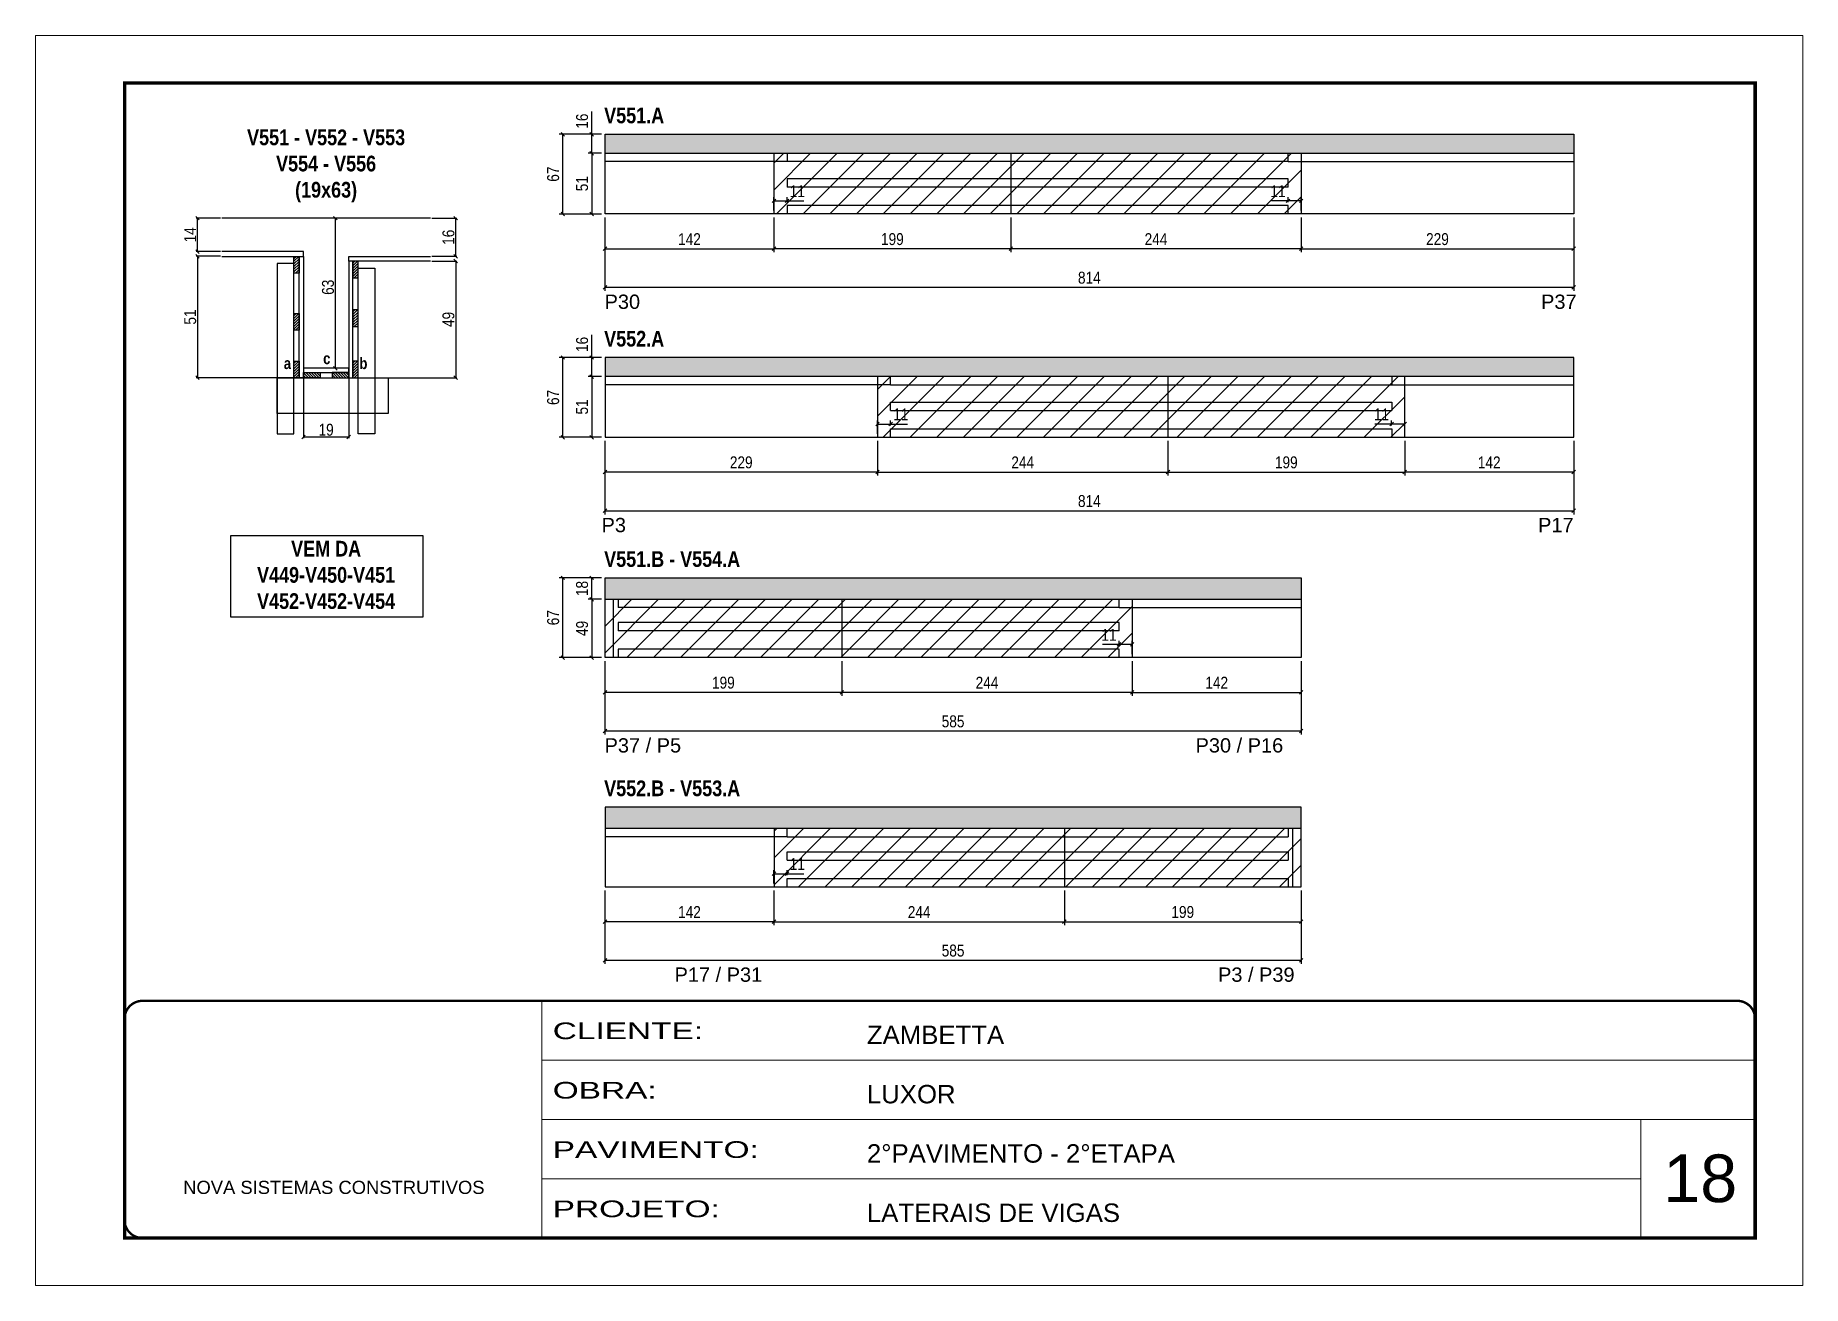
# Model space of a CAD drawing. Extents: x -15895 to 12929, y -2522 to 15173.
# Drawn here: x 4908 to 6393, y 8964 to 10014 of the extents above; entities that cross this region are included whole.
import ezdxf

# ---------------------------------------------------------------- set-up
doc = ezdxf.new("R2010")
doc.units = 0
doc.header["$PDMODE"] = 35
doc.header["$PDSIZE"] = -10
doc.linetypes.add('CONTINUO', pattern=[0])
doc.linetypes.add('DASHED', pattern=[0.75, 0.5, -0.25])
for name, color, linetype in [('5', 5, 'Continuous'), ('COTA', 241, 'Continuous'), ('detalhes', 4, 'Continuous'), ('NOMENCLATURA', 7, 'Continuous'), ('Painéis', 200, 'Continuous'), ('SARR_2.2x7', 40, 'Continuous'), ('SARR_3.5x7', 81, 'Continuous')]:
    doc.layers.add(name, color=color, linetype=linetype)
for name, color, linetype, lineweight in [('CARIMBO', 255, 'Continuous', 9), ('CONCRETO', 251, 'Continuous', 25), ('Folhas', 255, 'Continuous', 9), ('Hachura', 251, 'Continuous', 9), ('SARRAFO DE PRESSAO', 251, 'DASHED', 9)]:
    doc.layers.add(name, color=color, linetype=linetype, lineweight=lineweight)
doc.styles.add('ARIAL', font='arial.ttf')
doc.styles.add('COTA TECNICA', font='techl___.ttf', dxfattribs={"height": 10})
doc.styles.add('COTA TECNICA 2X', font='techl___.ttf', dxfattribs={"height": 10})
doc.styles.get("Standard").update_dxf_attribs({"font": 'arial.ttf'})
doc.styles.add('TECNICA', font='techb___.ttf', dxfattribs={"height": 10})
doc.styles.add('Tecnologia', font='')
doc.styles.get('Tecnologia').set_extended_font_data('Forgotten Futurist')
doc.dimstyles.new('PAINEL', dxfattribs={"dimtxt": 10, "dimasz": 3, "dimexe": 3, "dimexo": 3, "dimgap": 3, "dimtad": 1, "dimdec": 1, "dimzin": 12, "dimdsep": 46, "dimtxsty": 'COTA TECNICA', "dimblk1": 'OBLIQUE', "dimblk2": 'OBLIQUE', "dimsah": 1, "dimcen": 0.9, "dimclrd": 4, "dimclre": 4, "dimclrt": 240, "dimadec": 1, "dimazin": 3, "dimtfac": 1, "dimtdec": 1, "dimtmove": 0, "dimatfit": 3, "dimfxl": 1, "dimtolj": 1, "dimtzin": 12, "dimarcsym": 0})
doc.dimstyles.new('SECAO', dxfattribs={"dimscale": 0.333333, "dimtxt": 5, "dimasz": 9, "dimexe": 3, "dimexo": 3, "dimgap": 3, "dimtad": 1, "dimdec": 1, "dimlfac": 0.5, "dimzin": 12, "dimdsep": 46, "dimtxsty": 'COTA TECNICA 2X', "dimblk1": 'OBLIQUE', "dimblk2": 'OBLIQUE', "dimsah": 1, "dimcen": 0.9, "dimclrd": 4, "dimclre": 4, "dimclrt": 240, "dimadec": 1, "dimazin": 3, "dimtfac": 1, "dimtdec": 1, "dimtmove": 0, "dimatfit": 3, "dimfxl": 1, "dimtolj": 1, "dimtzin": 12, "dimarcsym": 0})
pattern_1 = [(135, (38368.6903, -113786.1987), (-1.122532015, -1.122532015), [])]
pattern_2 = [(45, (-118387.018, -23495.5676), (-1.122532015, 1.122532015), [])]

msp = doc.modelspace()

# ---------------------------------------------------------------- texts
at = {"layer": '5', "linetype": 'Continuous'}
for s, rotation, p in [('P30', 0.00004, (5386.19, 9783.86)), ('P37', 0.00004, (6173.09, 9783.86)), ('P3', 359.99996, (5383.63, 9596.33)), ('P17', 359.99996, (6170.56, 9596.33)), ('P37 / P5', 0.00004, (5386.19, 9411.29)), ('P30 / P16', 0.00004, (5882.77, 9411.29)), ('P17 / P31', 359.99996, (5444.99, 9218.74)), ('P3 / P39', 359.99996, (5901.65, 9218.74))]:
    msp.add_text(s, height=12, rotation=rotation, dxfattribs=at).set_placement(p)
at = {"layer": 'CARIMBO', "style": 'ARIAL'}
msp.add_text('18', height=40, dxfattribs=at).set_placement((6275.73, 9033.7))
at = {"layer": 'detalhes', "style": 'TECNICA'}
for s, p in [('c', (5149.7, 9737.44)), ('b', (5180.19, 9733.32)), ('a', (5116.63, 9733.33))]:
    msp.add_text(s, height=9.6, dxfattribs=at).set_placement(p)
at = {"layer": 'NOMENCLATURA', "style": 'TECNICA'}
for s, p in [('V551.A', (5385.82, 9939.72)), ('V552.A', (5385.82, 9752.2)), ('V551.B - V554.A', (5385.82, 9567.15)), ('V552.B - V553.A', (5385.82, 9374.61))]:
    msp.add_text(s, height=13.2, dxfattribs=at).set_placement(p)
at = {"layer": 'NOMENCLATURA', "char_height": 13.2, "attachment_point": 2, "style": 'TECNICA'}
for s, insert in [('V551 - V552 - V553\\PV554 - V556\\P(19x63)', (5152.18, 9934.51)), ('VEM DA\\PV449-V450-V451 V452-V452-V454', (5152.18, 9589.07))]:
    msp.add_mtext_dynamic_manual_height_columns(s, width=182.9122, gutter_width=1, heights=[0], dxfattribs=dict(at, insert=insert))

# ---------------------------------------------------------------- blocks, each defined once
blk = doc.blocks.new('9999999999')
at = {"color": 30, "linetype": 'CONTINUO'}
for p, q in [((98564.6, 34230.2), (98564.6, 34429.4)), ((98564.6, 34379.6), (99584, 34379.6)), ((98564.6, 34329.8), (99488, 34329.8)), ((99584, 34329.8), (99488, 34329.8)), ((99488, 34329.8), (99488, 34230.2)), ((98564.6, 34280), (99488, 34280))]:
    blk.add_line(p, q, dxfattribs=at)
at = {"color": 30, "linetype": 'CONTINUO', "const_width": 2}
blk.add_lwpolyline([(99584, 34230.2), (99584, 34414.4, 0.414214), (99569, 34429.4), (98229, 34429.4, 0.414214), (98214, 34414.4), (98214, 34245.2, 0.414214), (98229, 34230.2), (99584, 34230.2)], format="xyb", dxfattribs=at)
at = {"layer": 'Folhas'}
blk.add_lwpolyline([(98139, 34190.2), (99624, 34190.2), (99624, 35240.2), (98139, 35240.2)], close=True, dxfattribs=at)
at = {"layer": 'Folhas', "color": 30, "const_width": 3}
blk.add_lwpolyline([(98214, 34230.2), (99584, 34230.2), (99584, 35200.2), (98214, 35200.2)], close=True, dxfattribs=at)
at = {"color": 7, "linetype": 'Continuous', "ltscale": 5, "style": 'ARIAL'}
for s, height, p in [('ZAMBETTA', 15.48, (98837.7, 34393.1)), ('LUXOR', 15.48, (98837.7, 34343.3)), ('2°PAVIMENTO - 2°ETAPA', 15.483, (98837.7, 34293.5)), ('NOVA SISTEMAS CONSTRUTIVOS', 11.059, (98263.2, 34267.2)), ('LATERAIS DE VIGAS', 15.483, (98837.7, 34243.7))]:
    blk.add_text(s, height=height, dxfattribs=at).set_placement(p)
at = {"layer": 'Folhas', "color": 7, "style": 'Tecnologia', "width": 1.5}
for s, p in [('CLIENTE:', (98573.7, 34397.2)), ('OBRA:', (98573.7, 34347.3)), ('PAVIMENTO:', (98573.7, 34297.5)), ('PROJETO:', (98573.7, 34247.7))]:
    blk.add_text(s, height=14, dxfattribs=at).set_placement(p)
blk = doc.blocks.new('_Oblique')
at = {"color": 0, "linetype": 'ByBlock', "lineweight": -2}
blk.add_line((-0.5, -0.5), (0.5, 0.5), dxfattribs=at)
blk = doc.blocks.new('*D647')
at = {"layer": 'COTA', "color": 4, "lineweight": -2, "transparency": 16777216}
for p, q in [((5133.2, 9725), (5133.2, 9675.2)), ((5171.2, 9725), (5171.2, 9675.2)), ((5171.2, 9676.2), (5133.2, 9676.2))]:
    blk.add_line(p, q, dxfattribs=at)
at = {"layer": 'Defpoints', "color": 0, "transparency": 16777216}
for p in [(5133.2, 9726), (5171.2, 9726), (5133.2, 9676.2)]:
    blk.add_point(p, dxfattribs=at)
at = {"layer": 'COTA', "color": 4, "lineweight": -2, "transparency": 16777216, "xscale": 3, "yscale": 3, "zscale": 3, "rotation": 180}
blk.add_blockref('_Oblique', (5133.2, 9676.2), dxfattribs=at)
at = {"layer": 'COTA', "color": 4, "lineweight": -2, "transparency": 16777216, "xscale": 3, "yscale": 3, "zscale": 3}
blk.add_blockref('_Oblique', (5171.2, 9676.2), dxfattribs=at)
at = {"layer": 'COTA', "color": 240, "transparency": 16777216, "insert": (5152.2, 9682.3), "char_height": 10, "attachment_point": 5, "style": 'COTA TECNICA 2X'}
blk.add_mtext('\\A1;19', dxfattribs=at)
blk = doc.blocks.new('*D648')
at = {"layer": 'COTA', "color": 4, "lineweight": -2, "transparency": 16777216}
for p, q in [((5063.5, 9828), (5043.1, 9828)), ((5044.1, 9828), (5044.1, 9726)), ((5124.2, 9726), (5043.1, 9726))]:
    blk.add_line(p, q, dxfattribs=at)
at = {"layer": 'Defpoints', "color": 0, "transparency": 16777216}
for p in [(5064.5, 9828), (5044.1, 9726), (5125.2, 9726, 0)]:
    blk.add_point(p, dxfattribs=at)
at = {"layer": 'COTA', "color": 4, "lineweight": -2, "transparency": 16777216, "xscale": 3, "yscale": 3, "zscale": 3}
for p, rotation in [((5044.1, 9828), 90), ((5044.1, 9726), 270)]:
    blk.add_blockref('_Oblique', p, dxfattribs=dict(at, rotation=rotation))
at = {"layer": 'COTA', "color": 240, "transparency": 16777216, "insert": (5038, 9777), "char_height": 10, "attachment_point": 5, "rotation": 90, "style": 'COTA TECNICA 2X'}
blk.add_mtext('\\A1;51', dxfattribs=at)
blk = doc.blocks.new('*D649')
at = {"layer": 'COTA', "color": 4, "lineweight": -2, "transparency": 16777216}
for p, q in [((5240.9, 9824), (5262.1, 9824)), ((5261.1, 9824), (5261.1, 9726)), ((5180.2, 9726), (5262.1, 9726))]:
    blk.add_line(p, q, dxfattribs=at)
at = {"layer": 'Defpoints', "color": 0, "transparency": 16777216}
for p in [(5239.9, 9824), (5179.2, 9726, 0), (5261.1, 9726)]:
    blk.add_point(p, dxfattribs=at)
at = {"layer": 'COTA', "color": 4, "lineweight": -2, "transparency": 16777216, "xscale": 3, "yscale": 3, "zscale": 3}
for p, rotation in [((5261.1, 9824), 90), ((5261.1, 9726), 270)]:
    blk.add_blockref('_Oblique', p, dxfattribs=dict(at, rotation=rotation))
at = {"layer": 'COTA', "color": 240, "transparency": 16777216, "insert": (5255, 9775), "char_height": 10, "attachment_point": 5, "rotation": 90, "style": 'COTA TECNICA 2X'}
blk.add_mtext('\\A1;49', dxfattribs=at)
blk = doc.blocks.new('*D650')
at = {"layer": 'COTA', "color": 4, "lineweight": -2, "transparency": 16777216}
for p, q in [((5170.2, 9860), (5159, 9860)), ((5160, 9734), (5160, 9860)), ((5170.2, 9734), (5159, 9734))]:
    blk.add_line(p, q, dxfattribs=at)
at = {"layer": 'Defpoints', "color": 0, "transparency": 16777216}
for p in [(5160, 9860), (5171.2, 9860), (5171.2, 9734)]:
    blk.add_point(p, dxfattribs=at)
at = {"layer": 'COTA', "color": 4, "lineweight": -2, "transparency": 16777216, "xscale": 3, "yscale": 3, "zscale": 3}
for p, rotation in [((5160, 9860), 90), ((5160, 9734), 270)]:
    blk.add_blockref('_Oblique', p, dxfattribs=dict(at, rotation=rotation))
at = {"layer": 'COTA', "color": 240, "transparency": 16777216, "insert": (5153.8, 9802), "char_height": 10, "attachment_point": 5, "rotation": 90, "style": 'COTA TECNICA 2X'}
blk.add_mtext('\\A1;63', dxfattribs=at)
blk = doc.blocks.new('*D651')
at = {"layer": 'COTA', "color": 4, "lineweight": -2, "transparency": 16777216}
for p, q in [((5240.9, 9860), (5262.1, 9860)), ((5261.1, 9828), (5261.1, 9860)), ((5240.9, 9828), (5262.1, 9828))]:
    blk.add_line(p, q, dxfattribs=at)
at = {"layer": 'Defpoints', "color": 0, "transparency": 16777216}
for p in [(5239.9, 9860), (5261.1, 9860), (5239.9, 9828)]:
    blk.add_point(p, dxfattribs=at)
at = {"layer": 'COTA', "color": 4, "lineweight": -2, "transparency": 16777216, "xscale": 3, "yscale": 3, "zscale": 3}
for p, rotation in [((5261.1, 9860), 90), ((5261.1, 9828), 270)]:
    blk.add_blockref('_Oblique', p, dxfattribs=dict(at, rotation=rotation))
at = {"layer": 'COTA', "color": 240, "transparency": 16777216, "insert": (5255, 9844), "char_height": 10, "attachment_point": 5, "rotation": 90, "style": 'COTA TECNICA 2X'}
blk.add_mtext('\\A1;16', dxfattribs=at)
blk = doc.blocks.new('*D655')
at = {"layer": 'COTA', "color": 4, "lineweight": -2, "transparency": 16777216}
for p, q in [((5063.5, 9860), (5043.1, 9860)), ((5044.1, 9832), (5044.1, 9860)), ((5063.5, 9832), (5043.1, 9832))]:
    blk.add_line(p, q, dxfattribs=at)
at = {"layer": 'Defpoints', "color": 0, "transparency": 16777216}
for p in [(5044.1, 9860), (5064.5, 9860), (5064.5, 9832)]:
    blk.add_point(p, dxfattribs=at)
at = {"layer": 'COTA', "color": 4, "lineweight": -2, "transparency": 16777216, "xscale": 3, "yscale": 3, "zscale": 3}
for p, rotation in [((5044.1, 9860), 90), ((5044.1, 9832), 270)]:
    blk.add_blockref('_Oblique', p, dxfattribs=dict(at, rotation=rotation))
at = {"layer": 'COTA', "color": 240, "transparency": 16777216, "insert": (5038, 9846), "char_height": 10, "attachment_point": 5, "rotation": 90, "style": 'COTA TECNICA 2X'}
blk.add_mtext('\\A1;14', dxfattribs=at)
blk = doc.blocks.new('*D652')
at = {"layer": 'COTA', "color": 4, "lineweight": -2, "transparency": 16777216}
for p, q in [((5386.5, 9860.5), (5386.5, 9798.9)), ((6200.5, 9860.5), (6200.5, 9798.9)), ((6200.5, 9801.9), (5386.5, 9801.9))]:
    blk.add_line(p, q, dxfattribs=at)
at = {"layer": 'Defpoints', "color": 0, "transparency": 16777216}
for p in [(5386.5, 9863.5), (6200.5, 9863.5), (5386.5, 9801.9)]:
    blk.add_point(p, dxfattribs=at)
at = {"layer": 'COTA', "color": 4, "lineweight": -2, "transparency": 16777216, "xscale": 3, "yscale": 3, "zscale": 3, "rotation": 180}
blk.add_blockref('_Oblique', (5386.5, 9801.9), dxfattribs=at)
at = {"layer": 'COTA', "color": 4, "lineweight": -2, "transparency": 16777216, "xscale": 3, "yscale": 3, "zscale": 3}
blk.add_blockref('_Oblique', (6200.5, 9801.9), dxfattribs=at)
at = {"layer": 'COTA', "color": 240, "transparency": 16777216, "insert": (5793.5, 9810), "char_height": 10, "attachment_point": 5, "style": 'COTA TECNICA'}
blk.add_mtext('\\A1;814', dxfattribs=at)
blk = doc.blocks.new('*D653')
at = {"layer": 'COTA', "color": 4, "lineweight": -2, "transparency": 16777216}
for p, q in [((5727.5, 9860.5), (5727.5, 9831.4)), ((5971.5, 9860.5), (5971.5, 9831.4)), ((5971.5, 9834.4), (5727.5, 9834.4))]:
    blk.add_line(p, q, dxfattribs=at)
at = {"layer": 'Defpoints', "color": 0, "transparency": 16777216}
for p in [(5727.5, 9863.5), (5971.5, 9863.5), (5727.5, 9834.4)]:
    blk.add_point(p, dxfattribs=at)
at = {"layer": 'COTA', "color": 4, "lineweight": -2, "transparency": 16777216, "xscale": 3, "yscale": 3, "zscale": 3, "rotation": 180}
blk.add_blockref('_Oblique', (5727.5, 9834.4), dxfattribs=at)
at = {"layer": 'COTA', "color": 4, "lineweight": -2, "transparency": 16777216, "xscale": 3, "yscale": 3, "zscale": 3}
blk.add_blockref('_Oblique', (5971.5, 9834.4), dxfattribs=at)
at = {"layer": 'COTA', "color": 240, "transparency": 16777216, "insert": (5849.5, 9842.4), "char_height": 10, "attachment_point": 5, "style": 'COTA TECNICA'}
blk.add_mtext('\\A1;244', dxfattribs=at)
blk = doc.blocks.new('*D654')
at = {"layer": 'COTA', "color": 4, "lineweight": -2, "transparency": 16777216}
for p, q in [((5528.5, 9860.5), (5528.5, 9831.4)), ((5727.5, 9860.5), (5727.5, 9831.4)), ((5727.5, 9834.4), (5528.5, 9834.4))]:
    blk.add_line(p, q, dxfattribs=at)
at = {"layer": 'Defpoints', "color": 0, "transparency": 16777216}
for p in [(5528.5, 9863.5), (5727.5, 9863.5), (5528.5, 9834.4)]:
    blk.add_point(p, dxfattribs=at)
at = {"layer": 'COTA', "color": 4, "lineweight": -2, "transparency": 16777216, "xscale": 3, "yscale": 3, "zscale": 3, "rotation": 180}
blk.add_blockref('_Oblique', (5528.5, 9834.4), dxfattribs=at)
at = {"layer": 'COTA', "color": 4, "lineweight": -2, "transparency": 16777216, "xscale": 3, "yscale": 3, "zscale": 3}
blk.add_blockref('_Oblique', (5727.5, 9834.4), dxfattribs=at)
at = {"layer": 'COTA', "color": 240, "transparency": 16777216, "insert": (5628, 9842.4), "char_height": 10, "attachment_point": 5, "style": 'COTA TECNICA'}
blk.add_mtext('\\A1;199', dxfattribs=at)
blk = doc.blocks.new('*D656')
at = {"layer": 'COTA', "color": 4, "lineweight": -2, "transparency": 16777216}
for p, q in [((5383.5, 9914.5), (5372.4, 9914.5)), ((5375.4, 9914.5), (5375.4, 9863.5)), ((5383.5, 9863.5), (5372.4, 9863.5))]:
    blk.add_line(p, q, dxfattribs=at)
at = {"layer": 'Defpoints', "color": 0, "transparency": 16777216}
for p in [(5386.5, 9914.5), (5375.4, 9863.5), (5386.5, 9863.5)]:
    blk.add_point(p, dxfattribs=at)
at = {"layer": 'COTA', "color": 4, "lineweight": -2, "transparency": 16777216, "xscale": 3, "yscale": 3, "zscale": 3}
for p, rotation in [((5375.4, 9914.5), 90), ((5375.4, 9863.5), 270)]:
    blk.add_blockref('_Oblique', p, dxfattribs=dict(at, rotation=rotation))
at = {"layer": 'COTA', "color": 240, "transparency": 16777216, "insert": (5367.3, 9889), "char_height": 10, "attachment_point": 5, "rotation": 90, "style": 'COTA TECNICA'}
blk.add_mtext('\\A1;51', dxfattribs=at)
blk = doc.blocks.new('*D657')
at = {"layer": 'COTA', "color": 4, "lineweight": -2, "transparency": 16777216}
for p, q in [((5375.4, 9930.5), (5375.4, 9949.6)), ((5383.5, 9930.5), (5372.4, 9930.5)), ((5375.4, 9914.5), (5375.4, 9930.5)), ((5383.5, 9914.5), (5372.4, 9914.5))]:
    blk.add_line(p, q, dxfattribs=at)
at = {"layer": 'Defpoints', "color": 0, "transparency": 16777216}
for p in [(5375.4, 9930.5), (5386.5, 9930.5), (5386.5, 9914.5)]:
    blk.add_point(p, dxfattribs=at)
at = {"layer": 'COTA', "color": 4, "lineweight": -2, "transparency": 16777216, "xscale": 3, "yscale": 3, "zscale": 3}
for p, rotation in [((5375.4, 9930.5), 90), ((5375.4, 9914.5), 270)]:
    blk.add_blockref('_Oblique', p, dxfattribs=dict(at, rotation=rotation))
at = {"layer": 'COTA', "color": 240, "transparency": 16777216, "insert": (5367.3, 9941.5), "char_height": 10, "attachment_point": 5, "rotation": 90, "style": 'COTA TECNICA'}
blk.add_mtext('\\A1;16', dxfattribs=at)
blk = doc.blocks.new('*D658')
at = {"layer": 'COTA', "color": 4, "lineweight": -2, "transparency": 16777216}
for p, q in [((5383.5, 9930.5), (5348.1, 9930.5)), ((5351.1, 9863.5), (5351.1, 9930.5)), ((5383.5, 9863.5), (5348.1, 9863.5))]:
    blk.add_line(p, q, dxfattribs=at)
at = {"layer": 'Defpoints', "color": 0, "transparency": 16777216}
for p in [(5351.1, 9930.5), (5386.5, 9930.5), (5386.5, 9863.5)]:
    blk.add_point(p, dxfattribs=at)
at = {"layer": 'COTA', "color": 4, "lineweight": -2, "transparency": 16777216, "xscale": 3, "yscale": 3, "zscale": 3}
for p, rotation in [((5351.1, 9930.5), 90), ((5351.1, 9863.5), 270)]:
    blk.add_blockref('_Oblique', p, dxfattribs=dict(at, rotation=rotation))
at = {"layer": 'COTA', "color": 240, "transparency": 16777216, "insert": (5343, 9897), "char_height": 10, "attachment_point": 5, "rotation": 90, "style": 'COTA TECNICA'}
blk.add_mtext('\\A1;67', dxfattribs=at)
blk = doc.blocks.new('*D659')
at = {"layer": 'COTA', "color": 4, "lineweight": -2, "transparency": 16777216}
for p, q in [((5528.5, 9866.5), (5528.5, 9877.6)), ((5539.5, 9873.5), (5539.5, 9877.6)), ((5528.5, 9874.6), (5539.5, 9874.6)), ((5539.5, 9874.6), (5553.6, 9874.6))]:
    blk.add_line(p, q, dxfattribs=at)
at = {"layer": 'Defpoints', "color": 0, "transparency": 16777216}
for p in [(5528.5, 9863.5), (5539.5, 9874.6), (5539.5, 9870.5)]:
    blk.add_point(p, dxfattribs=at)
at = {"layer": 'COTA', "color": 4, "lineweight": -2, "transparency": 16777216, "xscale": 3, "yscale": 3, "zscale": 3, "rotation": 180}
blk.add_blockref('_Oblique', (5528.5, 9874.6), dxfattribs=at)
at = {"layer": 'COTA', "color": 4, "lineweight": -2, "transparency": 16777216, "xscale": 3, "yscale": 3, "zscale": 3}
blk.add_blockref('_Oblique', (5539.5, 9874.6), dxfattribs=at)
at = {"layer": 'COTA', "color": 240, "transparency": 16777216, "insert": (5548.1, 9882.7), "char_height": 10, "attachment_point": 5, "style": 'COTA TECNICA'}
blk.add_mtext('\\A1;11', dxfattribs=at)
blk = doc.blocks.new('*D660')
at = {"layer": 'COTA', "color": 4, "lineweight": -2, "transparency": 16777216}
for p, q in [((5960.5, 9873.5), (5960.5, 9877.6)), ((5971.5, 9866.5), (5971.5, 9877.6)), ((5960.5, 9874.6), (5946.5, 9874.6)), ((5971.5, 9874.6), (5960.5, 9874.6))]:
    blk.add_line(p, q, dxfattribs=at)
at = {"layer": 'Defpoints', "color": 0, "transparency": 16777216}
for p in [(5960.5, 9874.6), (5960.5, 9870.5), (5971.5, 9863.5)]:
    blk.add_point(p, dxfattribs=at)
at = {"layer": 'COTA', "color": 4, "lineweight": -2, "transparency": 16777216, "xscale": 3, "yscale": 3, "zscale": 3, "rotation": 180}
blk.add_blockref('_Oblique', (5960.5, 9874.6), dxfattribs=at)
at = {"layer": 'COTA', "color": 4, "lineweight": -2, "transparency": 16777216, "xscale": 3, "yscale": 3, "zscale": 3}
blk.add_blockref('_Oblique', (5971.5, 9874.6), dxfattribs=at)
at = {"layer": 'COTA', "color": 240, "transparency": 16777216, "insert": (5952, 9882.7), "char_height": 10, "attachment_point": 5, "style": 'COTA TECNICA'}
blk.add_mtext('\\A1;11', dxfattribs=at)
blk = doc.blocks.new('*D661')
at = {"layer": 'COTA', "color": 4, "lineweight": -2, "transparency": 16777216}
for p, q in [((5971.5, 9860.5), (5971.5, 9831.4)), ((6200.5, 9860.5), (6200.5, 9831.4)), ((5971.5, 9834.4), (6200.5, 9834.4))]:
    blk.add_line(p, q, dxfattribs=at)
at = {"layer": 'Defpoints', "color": 0, "transparency": 16777216}
for p in [(5971.5, 9863.5), (6200.5, 9863.5), (6200.5, 9834.4)]:
    blk.add_point(p, dxfattribs=at)
at = {"layer": 'COTA', "color": 4, "lineweight": -2, "transparency": 16777216, "xscale": 3, "yscale": 3, "zscale": 3, "rotation": 180}
blk.add_blockref('_Oblique', (5971.5, 9834.4), dxfattribs=at)
at = {"layer": 'COTA', "color": 4, "lineweight": -2, "transparency": 16777216, "xscale": 3, "yscale": 3, "zscale": 3}
blk.add_blockref('_Oblique', (6200.5, 9834.4), dxfattribs=at)
at = {"layer": 'COTA', "color": 240, "transparency": 16777216, "insert": (6086, 9842.4), "char_height": 10, "attachment_point": 5, "style": 'COTA TECNICA'}
blk.add_mtext('\\A1;229', dxfattribs=at)
blk = doc.blocks.new('*D662')
at = {"layer": 'COTA', "color": 4, "lineweight": -2, "transparency": 16777216}
for p, q in [((5386.5, 9860.5), (5386.5, 9831.4)), ((5528.5, 9860.5), (5528.5, 9831.4)), ((5386.5, 9834.4), (5528.5, 9834.4))]:
    blk.add_line(p, q, dxfattribs=at)
at = {"layer": 'Defpoints', "color": 0, "transparency": 16777216}
for p in [(5386.5, 9863.5), (5528.5, 9863.5), (5528.5, 9834.4)]:
    blk.add_point(p, dxfattribs=at)
at = {"layer": 'COTA', "color": 4, "lineweight": -2, "transparency": 16777216, "xscale": 3, "yscale": 3, "zscale": 3, "rotation": 180}
blk.add_blockref('_Oblique', (5386.5, 9834.4), dxfattribs=at)
at = {"layer": 'COTA', "color": 4, "lineweight": -2, "transparency": 16777216, "xscale": 3, "yscale": 3, "zscale": 3}
blk.add_blockref('_Oblique', (5528.5, 9834.4), dxfattribs=at)
at = {"layer": 'COTA', "color": 240, "transparency": 16777216, "insert": (5457.5, 9842.4), "char_height": 10, "attachment_point": 5, "style": 'COTA TECNICA'}
blk.add_mtext('\\A1;142', dxfattribs=at)
blk = doc.blocks.new('*D672')
at = {"layer": 'COTA', "color": 4, "lineweight": -2, "transparency": 16777216}
for p, q in [((5386.5, 9673), (5386.5, 9611.3)), ((6200.5, 9673), (6200.5, 9611.3)), ((5386.5, 9614.3), (6200.5, 9614.3))]:
    blk.add_line(p, q, dxfattribs=at)
at = {"layer": 'Defpoints', "color": 0, "transparency": 16777216}
for p in [(5386.5, 9676), (6200.5, 9676), (6200.5, 9614.3)]:
    blk.add_point(p, dxfattribs=at)
at = {"layer": 'COTA', "color": 4, "lineweight": -2, "transparency": 16777216, "xscale": 3, "yscale": 3, "zscale": 3, "rotation": 180}
blk.add_blockref('_Oblique', (5386.5, 9614.3), dxfattribs=at)
at = {"layer": 'COTA', "color": 4, "lineweight": -2, "transparency": 16777216, "xscale": 3, "yscale": 3, "zscale": 3}
blk.add_blockref('_Oblique', (6200.5, 9614.3), dxfattribs=at)
at = {"layer": 'COTA', "color": 240, "transparency": 16777216, "insert": (5793.5, 9622.4), "char_height": 10, "attachment_point": 5, "style": 'COTA TECNICA'}
blk.add_mtext('\\A1;814', dxfattribs=at)
blk = doc.blocks.new('*D673')
at = {"layer": 'COTA', "color": 4, "lineweight": -2, "transparency": 16777216}
for p, q in [((5615.5, 9673), (5615.5, 9643.8)), ((5859.5, 9673), (5859.5, 9643.8)), ((5615.5, 9646.8), (5859.5, 9646.8))]:
    blk.add_line(p, q, dxfattribs=at)
at = {"layer": 'Defpoints', "color": 0, "transparency": 16777216}
for p in [(5615.5, 9676), (5859.5, 9676), (5859.5, 9646.8)]:
    blk.add_point(p, dxfattribs=at)
at = {"layer": 'COTA', "color": 4, "lineweight": -2, "transparency": 16777216, "xscale": 3, "yscale": 3, "zscale": 3, "rotation": 180}
blk.add_blockref('_Oblique', (5615.5, 9646.8), dxfattribs=at)
at = {"layer": 'COTA', "color": 4, "lineweight": -2, "transparency": 16777216, "xscale": 3, "yscale": 3, "zscale": 3}
blk.add_blockref('_Oblique', (5859.5, 9646.8), dxfattribs=at)
at = {"layer": 'COTA', "color": 240, "transparency": 16777216, "insert": (5737.5, 9654.9), "char_height": 10, "attachment_point": 5, "style": 'COTA TECNICA'}
blk.add_mtext('\\A1;244', dxfattribs=at)
blk = doc.blocks.new('*D674')
at = {"layer": 'COTA', "color": 4, "lineweight": -2, "transparency": 16777216}
for p, q in [((5859.5, 9673), (5859.5, 9643.8)), ((6058.5, 9673), (6058.5, 9643.8)), ((5859.5, 9646.8), (6058.5, 9646.8))]:
    blk.add_line(p, q, dxfattribs=at)
at = {"layer": 'Defpoints', "color": 0, "transparency": 16777216}
for p in [(5859.5, 9676), (6058.5, 9676), (6058.5, 9646.8)]:
    blk.add_point(p, dxfattribs=at)
at = {"layer": 'COTA', "color": 4, "lineweight": -2, "transparency": 16777216, "xscale": 3, "yscale": 3, "zscale": 3, "rotation": 180}
blk.add_blockref('_Oblique', (5859.5, 9646.8), dxfattribs=at)
at = {"layer": 'COTA', "color": 4, "lineweight": -2, "transparency": 16777216, "xscale": 3, "yscale": 3, "zscale": 3}
blk.add_blockref('_Oblique', (6058.5, 9646.8), dxfattribs=at)
at = {"layer": 'COTA', "color": 240, "transparency": 16777216, "insert": (5959, 9654.9), "char_height": 10, "attachment_point": 5, "style": 'COTA TECNICA'}
blk.add_mtext('\\A1;199', dxfattribs=at)
blk = doc.blocks.new('*D675')
at = {"layer": 'COTA', "color": 4, "lineweight": -2, "transparency": 16777216}
for p, q in [((6047.5, 9687.1), (6033.5, 9687.1)), ((6047.5, 9686), (6047.5, 9690.1)), ((6058.5, 9687.1), (6047.5, 9687.1)), ((6058.5, 9679), (6058.5, 9690.1))]:
    blk.add_line(p, q, dxfattribs=at)
at = {"layer": 'Defpoints', "color": 0, "transparency": 16777216}
for p in [(6047.5, 9687.1), (6047.5, 9683), (6058.5, 9676)]:
    blk.add_point(p, dxfattribs=at)
at = {"layer": 'COTA', "color": 4, "lineweight": -2, "transparency": 16777216, "xscale": 3, "yscale": 3, "zscale": 3, "rotation": 180}
blk.add_blockref('_Oblique', (6047.5, 9687.1), dxfattribs=at)
at = {"layer": 'COTA', "color": 4, "lineweight": -2, "transparency": 16777216, "xscale": 3, "yscale": 3, "zscale": 3}
blk.add_blockref('_Oblique', (6058.5, 9687.1), dxfattribs=at)
at = {"layer": 'COTA', "color": 240, "transparency": 16777216, "insert": (6039, 9695.2), "char_height": 10, "attachment_point": 5, "style": 'COTA TECNICA'}
blk.add_mtext('\\A1;11', dxfattribs=at)
blk = doc.blocks.new('*D669')
at = {"layer": 'COTA', "color": 4, "lineweight": -2, "transparency": 16777216}
for p, q in [((5615.5, 9679), (5615.5, 9690.1)), ((5615.5, 9687.1), (5626.5, 9687.1)), ((5626.5, 9686), (5626.5, 9690.1)), ((5626.5, 9687.1), (5640.6, 9687.1))]:
    blk.add_line(p, q, dxfattribs=at)
at = {"layer": 'Defpoints', "color": 0, "transparency": 16777216}
for p in [(5626.5, 9687.1), (5626.5, 9683), (5615.5, 9676)]:
    blk.add_point(p, dxfattribs=at)
at = {"layer": 'COTA', "color": 4, "lineweight": -2, "transparency": 16777216, "xscale": 3, "yscale": 3, "zscale": 3, "rotation": 180}
blk.add_blockref('_Oblique', (5615.5, 9687.1), dxfattribs=at)
at = {"layer": 'COTA', "color": 4, "lineweight": -2, "transparency": 16777216, "xscale": 3, "yscale": 3, "zscale": 3}
blk.add_blockref('_Oblique', (5626.5, 9687.1), dxfattribs=at)
at = {"layer": 'COTA', "color": 240, "transparency": 16777216, "insert": (5635.1, 9695.2), "char_height": 10, "attachment_point": 5, "style": 'COTA TECNICA'}
blk.add_mtext('\\A1;11', dxfattribs=at)
blk = doc.blocks.new('*D670')
at = {"layer": 'COTA', "color": 4, "lineweight": -2, "transparency": 16777216}
for p, q in [((5386.5, 9673), (5386.5, 9643.8)), ((5615.5, 9673), (5615.5, 9643.8)), ((5615.5, 9646.8), (5386.5, 9646.8))]:
    blk.add_line(p, q, dxfattribs=at)
at = {"layer": 'Defpoints', "color": 0, "transparency": 16777216}
for p in [(5386.5, 9676), (5615.5, 9676), (5386.5, 9646.8)]:
    blk.add_point(p, dxfattribs=at)
at = {"layer": 'COTA', "color": 4, "lineweight": -2, "transparency": 16777216, "xscale": 3, "yscale": 3, "zscale": 3, "rotation": 180}
blk.add_blockref('_Oblique', (5386.5, 9646.8), dxfattribs=at)
at = {"layer": 'COTA', "color": 4, "lineweight": -2, "transparency": 16777216, "xscale": 3, "yscale": 3, "zscale": 3}
blk.add_blockref('_Oblique', (5615.5, 9646.8), dxfattribs=at)
at = {"layer": 'COTA', "color": 240, "transparency": 16777216, "insert": (5501, 9654.9), "char_height": 10, "attachment_point": 5, "style": 'COTA TECNICA'}
blk.add_mtext('\\A1;229', dxfattribs=at)
blk = doc.blocks.new('*D671')
at = {"layer": 'COTA', "color": 4, "lineweight": -2, "transparency": 16777216}
for p, q in [((6058.5, 9673), (6058.5, 9643.8)), ((6200.5, 9673), (6200.5, 9643.8)), ((6200.5, 9646.8), (6058.5, 9646.8))]:
    blk.add_line(p, q, dxfattribs=at)
at = {"layer": 'Defpoints', "color": 0, "transparency": 16777216}
for p in [(6058.5, 9676), (6200.5, 9676), (6058.5, 9646.8)]:
    blk.add_point(p, dxfattribs=at)
at = {"layer": 'COTA', "color": 4, "lineweight": -2, "transparency": 16777216, "xscale": 3, "yscale": 3, "zscale": 3, "rotation": 180}
blk.add_blockref('_Oblique', (6058.5, 9646.8), dxfattribs=at)
at = {"layer": 'COTA', "color": 4, "lineweight": -2, "transparency": 16777216, "xscale": 3, "yscale": 3, "zscale": 3}
blk.add_blockref('_Oblique', (6200.5, 9646.8), dxfattribs=at)
at = {"layer": 'COTA', "color": 240, "transparency": 16777216, "insert": (6129.5, 9654.9), "char_height": 10, "attachment_point": 5, "style": 'COTA TECNICA'}
blk.add_mtext('\\A1;142', dxfattribs=at)
blk = doc.blocks.new('*D676')
at = {"layer": 'COTA', "color": 4, "lineweight": -2, "transparency": 16777216}
for p, q in [((5383.5, 9727), (5372.4, 9727)), ((5375.4, 9727), (5375.4, 9676)), ((5383.5, 9676), (5372.4, 9676))]:
    blk.add_line(p, q, dxfattribs=at)
at = {"layer": 'Defpoints', "color": 0, "transparency": 16777216}
for p in [(5386.5, 9727), (5375.4, 9676), (5386.5, 9676)]:
    blk.add_point(p, dxfattribs=at)
at = {"layer": 'COTA', "color": 4, "lineweight": -2, "transparency": 16777216, "xscale": 3, "yscale": 3, "zscale": 3}
for p, rotation in [((5375.4, 9727), 90), ((5375.4, 9676), 270)]:
    blk.add_blockref('_Oblique', p, dxfattribs=dict(at, rotation=rotation))
at = {"layer": 'COTA', "color": 240, "transparency": 16777216, "insert": (5367.3, 9701.5), "char_height": 10, "attachment_point": 5, "rotation": 90, "style": 'COTA TECNICA'}
blk.add_mtext('\\A1;51', dxfattribs=at)
blk = doc.blocks.new('*D677')
at = {"layer": 'COTA', "color": 4, "lineweight": -2, "transparency": 16777216}
for p, q in [((5375.4, 9743), (5375.4, 9762)), ((5383.5, 9743), (5372.4, 9743)), ((5375.4, 9727), (5375.4, 9743)), ((5383.5, 9727), (5372.4, 9727))]:
    blk.add_line(p, q, dxfattribs=at)
at = {"layer": 'Defpoints', "color": 0, "transparency": 16777216}
for p in [(5375.4, 9743), (5386.5, 9743), (5386.5, 9727)]:
    blk.add_point(p, dxfattribs=at)
at = {"layer": 'COTA', "color": 4, "lineweight": -2, "transparency": 16777216, "xscale": 3, "yscale": 3, "zscale": 3}
for p, rotation in [((5375.4, 9743), 90), ((5375.4, 9727), 270)]:
    blk.add_blockref('_Oblique', p, dxfattribs=dict(at, rotation=rotation))
at = {"layer": 'COTA', "color": 240, "transparency": 16777216, "insert": (5367.3, 9754), "char_height": 10, "attachment_point": 5, "rotation": 90, "style": 'COTA TECNICA'}
blk.add_mtext('\\A1;16', dxfattribs=at)
blk = doc.blocks.new('*D678')
at = {"layer": 'COTA', "color": 4, "lineweight": -2, "transparency": 16777216}
for p, q in [((5383.5, 9743), (5348.1, 9743)), ((5351.1, 9676), (5351.1, 9743)), ((5383.5, 9676), (5348.1, 9676))]:
    blk.add_line(p, q, dxfattribs=at)
at = {"layer": 'Defpoints', "color": 0, "transparency": 16777216}
for p in [(5351.1, 9743), (5386.5, 9743), (5386.5, 9676)]:
    blk.add_point(p, dxfattribs=at)
at = {"layer": 'COTA', "color": 4, "lineweight": -2, "transparency": 16777216, "xscale": 3, "yscale": 3, "zscale": 3}
for p, rotation in [((5351.1, 9743), 90), ((5351.1, 9676), 270)]:
    blk.add_blockref('_Oblique', p, dxfattribs=dict(at, rotation=rotation))
at = {"layer": 'COTA', "color": 240, "transparency": 16777216, "insert": (5343, 9709.5), "char_height": 10, "attachment_point": 5, "rotation": 90, "style": 'COTA TECNICA'}
blk.add_mtext('\\A1;67', dxfattribs=at)
blk = doc.blocks.new('*D679')
at = {"layer": 'COTA', "color": 4, "lineweight": -2, "transparency": 16777216}
for p, q in [((5386.5, 9488), (5386.5, 9426.3)), ((5971.5, 9488), (5971.5, 9426.3)), ((5971.5, 9429.3), (5386.5, 9429.3))]:
    blk.add_line(p, q, dxfattribs=at)
at = {"layer": 'Defpoints', "color": 0, "transparency": 16777216}
for p in [(5386.5, 9491), (5971.5, 9491), (5386.5, 9429.3)]:
    blk.add_point(p, dxfattribs=at)
at = {"layer": 'COTA', "color": 4, "lineweight": -2, "transparency": 16777216, "xscale": 3, "yscale": 3, "zscale": 3, "rotation": 180}
blk.add_blockref('_Oblique', (5386.5, 9429.3), dxfattribs=at)
at = {"layer": 'COTA', "color": 4, "lineweight": -2, "transparency": 16777216, "xscale": 3, "yscale": 3, "zscale": 3}
blk.add_blockref('_Oblique', (5971.5, 9429.3), dxfattribs=at)
at = {"layer": 'COTA', "color": 240, "transparency": 16777216, "insert": (5679, 9437.4), "char_height": 10, "attachment_point": 5, "style": 'COTA TECNICA'}
blk.add_mtext('\\A1;585', dxfattribs=at)
blk = doc.blocks.new('*D680')
at = {"layer": 'COTA', "color": 4, "lineweight": -2, "transparency": 16777216}
for p, q in [((5585.5, 9488), (5585.5, 9458.8)), ((5829.5, 9488), (5829.5, 9458.8)), ((5829.5, 9461.8), (5585.5, 9461.8))]:
    blk.add_line(p, q, dxfattribs=at)
at = {"layer": 'Defpoints', "color": 0, "transparency": 16777216}
for p in [(5585.5, 9491), (5829.5, 9491), (5585.5, 9461.8)]:
    blk.add_point(p, dxfattribs=at)
at = {"layer": 'COTA', "color": 4, "lineweight": -2, "transparency": 16777216, "xscale": 3, "yscale": 3, "zscale": 3, "rotation": 180}
blk.add_blockref('_Oblique', (5585.5, 9461.8), dxfattribs=at)
at = {"layer": 'COTA', "color": 4, "lineweight": -2, "transparency": 16777216, "xscale": 3, "yscale": 3, "zscale": 3}
blk.add_blockref('_Oblique', (5829.5, 9461.8), dxfattribs=at)
at = {"layer": 'COTA', "color": 240, "transparency": 16777216, "insert": (5707.5, 9469.9), "char_height": 10, "attachment_point": 5, "style": 'COTA TECNICA'}
blk.add_mtext('\\A1;244', dxfattribs=at)
blk = doc.blocks.new('*D681')
at = {"layer": 'COTA', "color": 4, "lineweight": -2, "transparency": 16777216}
for p, q in [((5386.5, 9488), (5386.5, 9458.8)), ((5585.5, 9488), (5585.5, 9458.8)), ((5585.5, 9461.8), (5386.5, 9461.8))]:
    blk.add_line(p, q, dxfattribs=at)
at = {"layer": 'Defpoints', "color": 0, "transparency": 16777216}
for p in [(5386.5, 9491), (5585.5, 9491), (5386.5, 9461.8)]:
    blk.add_point(p, dxfattribs=at)
at = {"layer": 'COTA', "color": 4, "lineweight": -2, "transparency": 16777216, "xscale": 3, "yscale": 3, "zscale": 3, "rotation": 180}
blk.add_blockref('_Oblique', (5386.5, 9461.8), dxfattribs=at)
at = {"layer": 'COTA', "color": 4, "lineweight": -2, "transparency": 16777216, "xscale": 3, "yscale": 3, "zscale": 3}
blk.add_blockref('_Oblique', (5585.5, 9461.8), dxfattribs=at)
at = {"layer": 'COTA', "color": 240, "transparency": 16777216, "insert": (5486, 9469.9), "char_height": 10, "attachment_point": 5, "style": 'COTA TECNICA'}
blk.add_mtext('\\A1;199', dxfattribs=at)
blk = doc.blocks.new('*D682')
at = {"layer": 'COTA', "color": 4, "lineweight": -2, "transparency": 16777216}
for p, q in [((5383.5, 9540), (5372.4, 9540)), ((5375.4, 9540), (5375.4, 9491)), ((5383.5, 9491), (5372.4, 9491))]:
    blk.add_line(p, q, dxfattribs=at)
at = {"layer": 'Defpoints', "color": 0, "transparency": 16777216}
for p in [(5386.5, 9540), (5375.4, 9491), (5386.5, 9491)]:
    blk.add_point(p, dxfattribs=at)
at = {"layer": 'COTA', "color": 4, "lineweight": -2, "transparency": 16777216, "xscale": 3, "yscale": 3, "zscale": 3}
for p, rotation in [((5375.4, 9540), 90), ((5375.4, 9491), 270)]:
    blk.add_blockref('_Oblique', p, dxfattribs=dict(at, rotation=rotation))
at = {"layer": 'COTA', "color": 240, "transparency": 16777216, "insert": (5367.3, 9515.5), "char_height": 10, "attachment_point": 5, "rotation": 90, "style": 'COTA TECNICA'}
blk.add_mtext('\\A1;49', dxfattribs=at)
blk = doc.blocks.new('*D683')
at = {"layer": 'COTA', "color": 4, "lineweight": -2, "transparency": 16777216}
for p, q in [((5383.5, 9558), (5372.4, 9558)), ((5375.4, 9540), (5375.4, 9558)), ((5383.5, 9540), (5372.4, 9540))]:
    blk.add_line(p, q, dxfattribs=at)
at = {"layer": 'Defpoints', "color": 0, "transparency": 16777216}
for p in [(5375.4, 9558), (5386.5, 9558), (5386.5, 9540)]:
    blk.add_point(p, dxfattribs=at)
at = {"layer": 'COTA', "color": 4, "lineweight": -2, "transparency": 16777216, "xscale": 3, "yscale": 3, "zscale": 3}
for p, rotation in [((5375.4, 9558), 90), ((5375.4, 9540), 270)]:
    blk.add_blockref('_Oblique', p, dxfattribs=dict(at, rotation=rotation))
at = {"layer": 'COTA', "color": 240, "transparency": 16777216, "insert": (5367.3, 9549), "char_height": 10, "attachment_point": 5, "rotation": 90, "style": 'COTA TECNICA'}
blk.add_mtext('\\A1;18', dxfattribs=at)
blk = doc.blocks.new('*D684')
at = {"layer": 'COTA', "color": 4, "lineweight": -2, "transparency": 16777216}
for p, q in [((5383.5, 9558), (5348.1, 9558)), ((5351.1, 9491), (5351.1, 9558)), ((5383.5, 9491), (5348.1, 9491))]:
    blk.add_line(p, q, dxfattribs=at)
at = {"layer": 'Defpoints', "color": 0, "transparency": 16777216}
for p in [(5351.1, 9558), (5386.5, 9558), (5386.5, 9491)]:
    blk.add_point(p, dxfattribs=at)
at = {"layer": 'COTA', "color": 4, "lineweight": -2, "transparency": 16777216, "xscale": 3, "yscale": 3, "zscale": 3}
for p, rotation in [((5351.1, 9558), 90), ((5351.1, 9491), 270)]:
    blk.add_blockref('_Oblique', p, dxfattribs=dict(at, rotation=rotation))
at = {"layer": 'COTA', "color": 240, "transparency": 16777216, "insert": (5343, 9524.5), "char_height": 10, "attachment_point": 5, "rotation": 90, "style": 'COTA TECNICA'}
blk.add_mtext('\\A1;67', dxfattribs=at)
blk = doc.blocks.new('*D685')
at = {"layer": 'COTA', "color": 4, "lineweight": -2, "transparency": 16777216}
for p, q in [((5818.5, 9501), (5818.5, 9505.1)), ((5829.5, 9494), (5829.5, 9505.1)), ((5818.5, 9502.1), (5804.5, 9502.1)), ((5829.5, 9502.1), (5818.5, 9502.1))]:
    blk.add_line(p, q, dxfattribs=at)
at = {"layer": 'Defpoints', "color": 0, "transparency": 16777216}
for p in [(5818.5, 9502.1), (5818.5, 9498), (5829.5, 9491)]:
    blk.add_point(p, dxfattribs=at)
at = {"layer": 'COTA', "color": 4, "lineweight": -2, "transparency": 16777216, "xscale": 3, "yscale": 3, "zscale": 3, "rotation": 180}
blk.add_blockref('_Oblique', (5818.5, 9502.1), dxfattribs=at)
at = {"layer": 'COTA', "color": 4, "lineweight": -2, "transparency": 16777216, "xscale": 3, "yscale": 3, "zscale": 3}
blk.add_blockref('_Oblique', (5829.5, 9502.1), dxfattribs=at)
at = {"layer": 'COTA', "color": 240, "transparency": 16777216, "insert": (5810, 9510.1), "char_height": 10, "attachment_point": 5, "style": 'COTA TECNICA'}
blk.add_mtext('\\A1;11', dxfattribs=at)
blk = doc.blocks.new('*D686')
at = {"layer": 'COTA', "color": 4, "lineweight": -2, "transparency": 16777216}
for p, q in [((5829.5, 9488), (5829.5, 9458.8)), ((5971.5, 9488), (5971.5, 9458.8)), ((5829.5, 9461.8), (5971.5, 9461.8))]:
    blk.add_line(p, q, dxfattribs=at)
at = {"layer": 'Defpoints', "color": 0, "transparency": 16777216}
for p in [(5829.5, 9491), (5971.5, 9491), (5971.5, 9461.8)]:
    blk.add_point(p, dxfattribs=at)
at = {"layer": 'COTA', "color": 4, "lineweight": -2, "transparency": 16777216, "xscale": 3, "yscale": 3, "zscale": 3, "rotation": 180}
blk.add_blockref('_Oblique', (5829.5, 9461.8), dxfattribs=at)
at = {"layer": 'COTA', "color": 4, "lineweight": -2, "transparency": 16777216, "xscale": 3, "yscale": 3, "zscale": 3}
blk.add_blockref('_Oblique', (5971.5, 9461.8), dxfattribs=at)
at = {"layer": 'COTA', "color": 240, "transparency": 16777216, "insert": (5900.5, 9469.9), "char_height": 10, "attachment_point": 5, "style": 'COTA TECNICA'}
blk.add_mtext('\\A1;142', dxfattribs=at)
blk = doc.blocks.new('*D688')
at = {"layer": 'COTA', "color": 4, "lineweight": -2, "transparency": 16777216}
for p, q in [((5386.5, 9295.4), (5386.5, 9233.8)), ((5971.5, 9295.4), (5971.5, 9233.8)), ((5386.5, 9236.8), (5971.5, 9236.8))]:
    blk.add_line(p, q, dxfattribs=at)
at = {"layer": 'Defpoints', "color": 0, "transparency": 16777216}
for p in [(5386.5, 9298.4), (5971.5, 9298.4), (5971.5, 9236.8)]:
    blk.add_point(p, dxfattribs=at)
at = {"layer": 'COTA', "color": 4, "lineweight": -2, "transparency": 16777216, "xscale": 3, "yscale": 3, "zscale": 3, "rotation": 180}
blk.add_blockref('_Oblique', (5386.5, 9236.8), dxfattribs=at)
at = {"layer": 'COTA', "color": 4, "lineweight": -2, "transparency": 16777216, "xscale": 3, "yscale": 3, "zscale": 3}
blk.add_blockref('_Oblique', (5971.5, 9236.8), dxfattribs=at)
at = {"layer": 'COTA', "color": 240, "transparency": 16777216, "insert": (5679, 9244.9), "char_height": 10, "attachment_point": 5, "style": 'COTA TECNICA'}
blk.add_mtext('\\A1;585', dxfattribs=at)
blk = doc.blocks.new('*D689')
at = {"layer": 'COTA', "color": 4, "lineweight": -2, "transparency": 16777216}
for p, q in [((5528.5, 9295.4), (5528.5, 9266.2)), ((5772.5, 9295.4), (5772.5, 9266.2)), ((5528.5, 9269.2), (5772.5, 9269.2))]:
    blk.add_line(p, q, dxfattribs=at)
at = {"layer": 'Defpoints', "color": 0, "transparency": 16777216}
for p in [(5528.5, 9298.4), (5772.5, 9298.4), (5772.5, 9269.2)]:
    blk.add_point(p, dxfattribs=at)
at = {"layer": 'COTA', "color": 4, "lineweight": -2, "transparency": 16777216, "xscale": 3, "yscale": 3, "zscale": 3, "rotation": 180}
blk.add_blockref('_Oblique', (5528.5, 9269.2), dxfattribs=at)
at = {"layer": 'COTA', "color": 4, "lineweight": -2, "transparency": 16777216, "xscale": 3, "yscale": 3, "zscale": 3}
blk.add_blockref('_Oblique', (5772.5, 9269.2), dxfattribs=at)
at = {"layer": 'COTA', "color": 240, "transparency": 16777216, "insert": (5650.5, 9277.3), "char_height": 10, "attachment_point": 5, "style": 'COTA TECNICA'}
blk.add_mtext('\\A1;244', dxfattribs=at)
blk = doc.blocks.new('*D690')
at = {"layer": 'COTA', "color": 4, "lineweight": -2, "transparency": 16777216}
for p, q in [((5772.5, 9295.4), (5772.5, 9266.2)), ((5971.5, 9295.4), (5971.5, 9266.2)), ((5772.5, 9269.2), (5971.5, 9269.2))]:
    blk.add_line(p, q, dxfattribs=at)
at = {"layer": 'Defpoints', "color": 0, "transparency": 16777216}
for p in [(5772.5, 9298.4), (5971.5, 9298.4), (5971.5, 9269.2)]:
    blk.add_point(p, dxfattribs=at)
at = {"layer": 'COTA', "color": 4, "lineweight": -2, "transparency": 16777216, "xscale": 3, "yscale": 3, "zscale": 3, "rotation": 180}
blk.add_blockref('_Oblique', (5772.5, 9269.2), dxfattribs=at)
at = {"layer": 'COTA', "color": 4, "lineweight": -2, "transparency": 16777216, "xscale": 3, "yscale": 3, "zscale": 3}
blk.add_blockref('_Oblique', (5971.5, 9269.2), dxfattribs=at)
at = {"layer": 'COTA', "color": 240, "transparency": 16777216, "insert": (5872, 9277.3), "char_height": 10, "attachment_point": 5, "style": 'COTA TECNICA'}
blk.add_mtext('\\A1;199', dxfattribs=at)
blk = doc.blocks.new('*D691')
at = {"layer": 'COTA', "color": 4, "lineweight": -2, "transparency": 16777216}
for p, q in [((5528.5, 9301.4), (5528.5, 9312.5)), ((5539.5, 9308.4), (5539.5, 9312.5)), ((5528.5, 9309.5), (5539.5, 9309.5)), ((5539.5, 9309.5), (5553.6, 9309.5))]:
    blk.add_line(p, q, dxfattribs=at)
at = {"layer": 'Defpoints', "color": 0, "transparency": 16777216}
for p in [(5528.5, 9298.4), (5539.5, 9309.5), (5539.5, 9305.4)]:
    blk.add_point(p, dxfattribs=at)
at = {"layer": 'COTA', "color": 4, "lineweight": -2, "transparency": 16777216, "xscale": 3, "yscale": 3, "zscale": 3, "rotation": 180}
blk.add_blockref('_Oblique', (5528.5, 9309.5), dxfattribs=at)
at = {"layer": 'COTA', "color": 4, "lineweight": -2, "transparency": 16777216, "xscale": 3, "yscale": 3, "zscale": 3}
blk.add_blockref('_Oblique', (5539.5, 9309.5), dxfattribs=at)
at = {"layer": 'COTA', "color": 240, "transparency": 16777216, "insert": (5548.1, 9317.6), "char_height": 10, "attachment_point": 5, "style": 'COTA TECNICA'}
blk.add_mtext('\\A1;11', dxfattribs=at)
blk = doc.blocks.new('*D687')
at = {"layer": 'COTA', "color": 4, "lineweight": -2, "transparency": 16777216}
for p, q in [((5386.5, 9295.4), (5386.5, 9266.2)), ((5528.5, 9295.4), (5528.5, 9266.2)), ((5528.5, 9269.2), (5386.5, 9269.2))]:
    blk.add_line(p, q, dxfattribs=at)
at = {"layer": 'Defpoints', "color": 0, "transparency": 16777216}
for p in [(5386.5, 9298.4), (5528.5, 9298.4), (5386.5, 9269.2)]:
    blk.add_point(p, dxfattribs=at)
at = {"layer": 'COTA', "color": 4, "lineweight": -2, "transparency": 16777216, "xscale": 3, "yscale": 3, "zscale": 3, "rotation": 180}
blk.add_blockref('_Oblique', (5386.5, 9269.2), dxfattribs=at)
at = {"layer": 'COTA', "color": 4, "lineweight": -2, "transparency": 16777216, "xscale": 3, "yscale": 3, "zscale": 3}
blk.add_blockref('_Oblique', (5528.5, 9269.2), dxfattribs=at)
at = {"layer": 'COTA', "color": 240, "transparency": 16777216, "insert": (5457.5, 9277.3), "char_height": 10, "attachment_point": 5, "style": 'COTA TECNICA'}
blk.add_mtext('\\A1;142', dxfattribs=at)

# ---------------------------------------------------------------- dimensions: what is measured, and where the dimension line sits
at = {"layer": 'COTA'}
for base, p1, p2, angle, dimstyle, picture, middle in [((5375.43, 9930.54), (5386.54, 9914.54), (5386.54, 9930.54), 90, 'PAINEL', '*D657', (5367.33, 9941.54)), ((5351.07, 9930.54), (5386.54, 9863.54), (5386.54, 9930.54), 90, 'PAINEL', '*D658', (5342.97, 9897.04)), ((5375.43, 9863.54), (5386.54, 9914.54), (5386.54, 9863.54), 90, 'PAINEL', '*D656', (5367.32, 9889.04)), ((5044.1, 9859.97), (5064.45, 9831.97), (5064.45, 9859.97), 90, 'SECAO', '*D655', (5038.03, 9845.97)), ((5261.07, 9859.97), (5239.85, 9827.97), (5239.85, 9859.97), 90, 'SECAO', '*D651', (5254.97, 9843.97)), ((5727.54, 9834.36), (5971.54, 9863.54), (5727.54, 9863.54), 180, 'PAINEL', '*D653', (5849.54, 9842.43)), ((5044.1, 9725.97, 0), (5064.45, 9827.97), (5125.15, 9725.97), 90, 'SECAO', '*D648', (5037.99, 9776.97, 0)), ((5261.07, 9725.97, 0), (5239.85, 9823.97), (5179.15, 9725.97), 90, 'SECAO', '*D649', (5254.97, 9774.97, 0)), ((5375.43, 9743.01), (5386.54, 9727.01), (5386.54, 9743.01), 90, 'PAINEL', '*D677', (5367.33, 9754.02)), ((5351.07, 9743.01), (5386.54, 9676.01), (5386.54, 9743.01), 90, 'PAINEL', '*D678', (5342.97, 9709.51)), ((5375.43, 9676.01), (5386.54, 9727.01), (5386.54, 9676.01), 90, 'PAINEL', '*D676', (5367.32, 9701.51)), ((5626.54, 9687.1), (5615.54, 9676.01), (5626.54, 9683.01), 180, 'PAINEL', '*D669', (5635.08, 9695.15)), ((6047.54, 9687.1), (6058.54, 9676.01), (6047.54, 9683.01), 180, 'PAINEL', '*D675', (6038.99, 9695.15)), ((6200.54, 9614.34), (5386.54, 9676.01), (6200.54, 9676.01), 180, 'PAINEL', '*D672', (5793.54, 9622.44)), ((5386.54, 9646.83), (5615.54, 9676.01), (5386.54, 9676.01), 180, 'PAINEL', '*D670', (5501.04, 9654.92)), ((5859.54, 9646.83), (5615.54, 9676.01), (5859.54, 9676.01), 0, 'PAINEL', '*D673', (5737.54, 9654.91)), ((6058.54, 9646.83), (6200.54, 9676.01), (6058.54, 9676.01), 180, 'PAINEL', '*D671', (6129.54, 9654.91)), ((5351.07, 9557.97), (5386.54, 9490.97), (5386.54, 9557.97), 90, 'PAINEL', '*D684', (5342.97, 9524.47)), ((5375.43, 9557.97), (5386.54, 9539.97), (5386.54, 9557.97), 90, 'PAINEL', '*D683', (5367.33, 9548.97)), ((5375.43, 9490.97), (5386.54, 9539.97), (5386.54, 9490.97), 90, 'PAINEL', '*D682', (5367.33, 9515.47)), ((5585.54, 9461.79), (5829.54, 9490.97), (5585.54, 9490.97), 180, 'PAINEL', '*D680', (5707.54, 9469.86)), ((5539.54, 9309.51), (5528.54, 9298.42), (5539.54, 9305.42), 180, 'PAINEL', '*D691', (5548.08, 9317.56)), ((5971.54, 9236.76), (5386.54, 9298.42), (5971.54, 9298.42), 180, 'PAINEL', '*D688', (5679.04, 9244.89)), ((5386.54, 9269.24), (5528.54, 9298.42), (5386.54, 9298.42), 180, 'PAINEL', '*D687', (5457.54, 9277.32)), ((5772.54, 9269.24), (5528.54, 9298.42), (5772.54, 9298.42), 0, 'PAINEL', '*D689', (5650.54, 9277.32))]:
    dim = msp.add_linear_dim(base=base, p1=p1, p2=p2, angle=angle, dimstyle=dimstyle, dxfattribs=at)
    dim.commit()
    dim.dimension.update_dxf_attribs({"geometry": picture, "text_midpoint": middle})
for base, p1, p2, picture, middle in [((5539.54, 9874.62), (5528.54, 9863.54), (5539.54, 9870.54), '*D659', (5548.08, 9882.68)), ((5960.54, 9874.62), (5971.54, 9863.54), (5960.54, 9870.54), '*D660', (5951.99, 9882.68)), ((5386.54, 9801.87), (6200.54, 9863.54), (5386.54, 9863.54), '*D652', (5793.54, 9809.97)), ((5528.54, 9834.36), (5386.54, 9863.54), (5528.54, 9863.54), '*D662', (5457.54, 9842.43)), ((6200.54, 9834.36), (5971.54, 9863.54), (6200.54, 9863.54), '*D661', (6086.04, 9842.45)), ((5818.54, 9502.05), (5829.54, 9490.97), (5818.54, 9497.97), '*D685', (5809.99, 9510.11)), ((5386.54, 9429.3), (5971.54, 9490.97), (5386.54, 9490.97), '*D679', (5679.04, 9437.43)), ((5971.54, 9461.79), (5829.54, 9490.97), (5971.54, 9490.97), '*D686', (5900.54, 9469.86))]:
    dim = msp.add_linear_dim(base=base, p1=p1, p2=p2, dimstyle='PAINEL', dxfattribs=at)
    dim.commit()
    dim.dimension.update_dxf_attribs({"geometry": picture, "text_midpoint": middle})
for base, p1, p2, angle, picture, middle in [((5159.98, 9859.97), (5171.15, 9733.97), (5171.15, 9859.97), 90, '*D650', (5159.98, 9801.97)), ((5133.15, 9676.22), (5171.15, 9725.97), (5133.15, 9725.97), 180, '*D647', (5152.15, 9676.22))]:
    dim = msp.add_linear_dim(base=base, p1=p1, p2=p2, angle=angle, dimstyle='SECAO', dxfattribs=at)
    dim.commit()
    dim.dimension.update_dxf_attribs({"geometry": picture, "text_midpoint": middle, "dimtype": 160})
for base, p1, p2, angle, picture, middle in [((5528.54, 9834.36), (5727.54, 9863.54), (5528.54, 9863.54), 180, '*D654', (5628.04, 9842.45)), ((6058.54, 9646.83), (5859.54, 9676.01), (6058.54, 9676.01), 0, '*D674', (5959.04, 9654.92)), ((5386.54, 9461.79), (5585.54, 9490.97), (5386.54, 9490.97), 180, '*D681', (5486.04, 9469.88)), ((5971.54, 9269.24), (5772.54, 9298.42), (5971.54, 9298.42), 0, '*D690', (5872.04, 9277.33))]:
    dim = msp.add_linear_dim(base=base, p1=p1, p2=p2, angle=angle, dimstyle='PAINEL', override={"dimtmove": 1}, dxfattribs=at)
    dim.commit()
    dim.dimension.update_dxf_attribs({"geometry": picture, "text_midpoint": middle})

# ---------------------------------------------------------------- hatches: boundary and pattern name
at = {"layer": 'COTA'}
h = msp.add_hatch(dxfattribs=at)
h.set_pattern_fill('AR-CONC', color=256, scale=0.03)
h.set_pattern_definition([(50, (-1415.39, -939.124), (5.46554, -0.4781726), [0.5715, -6.2865]), (355, (-1415.39, -939.124), (-1.0573026, 5.7317054), [0.4572, -5.0292175]), (100.451445, (-1414.9344, -939.1637), (4.4082374, 5.2535326), [0.4857003, -5.3427073]), (46.1842, (-1415.39, -937.6), (8.1323712, -1.26127), [0.85725, -9.42975]), (96.63556, (-1414.712, -937.705), (7.122124, 7.4227837), [0.7285507, -8.014068]), (351.18415, (-1415.39, -937.6), (7.122124, 7.422784), [0.685799, -7.543792]), (21, (-1414.628, -937.981), (4.5484317, -3.067956), [0.5715, -6.2865]), (326, (-1414.628, -937.981), (1.8540609, 5.525639), [0.4572, -5.0292]), (71.451445, (-1414.249, -938.2365), (6.4024926, 2.457683), [0.4857003, -5.3426981]), (37.5, (-1415.3899, -939.1238), (0.0926581, 2.53665117), [0, -4.96824, 0, -5.1054, 0, -5.04825]), (7.5, (-1415.39, -939.1238), (2.0045899, 3.00541724), [0, -2.91084, 0, -4.85394, 0, -1.92405]), (327.5, (-1417.0892, -939.1238), (4.06771786, -0.17186232), [0, -1.905, 0, -5.9436, 0, -7.8867]), (317.5, (-1417.851, -939.124), (4.4438754, 0.7627947), [0, -2.4765, 0, -3.94716, 0, -5.6007])])
h.paths.add_polyline_path([(6200.54, 9914.54), (6200.54, 9930.54), (5386.54, 9930.54), (5386.54, 9914.54)])
h = msp.add_hatch(dxfattribs=at)
h.set_pattern_fill('AR-CONC', color=256, scale=0.03)
h.set_pattern_definition([(50, (-1415.39, -1126.65), (5.46554, -0.4781726), [0.5715, -6.2865]), (355, (-1415.39, -1126.65), (-1.0573026, 5.7317054), [0.4572, -5.0292175]), (100.451445, (-1414.9344, -1126.69), (4.4082374, 5.2535326), [0.4857003, -5.3427073]), (46.1842, (-1415.39, -1125.126), (8.1323712, -1.26127), [0.85725, -9.42975]), (96.63556, (-1414.712, -1125.231), (7.122124, 7.4227837), [0.7285507, -8.014068]), (351.18415, (-1415.39, -1125.126), (7.122124, 7.422784), [0.685799, -7.543792]), (21, (-1414.628, -1125.507), (4.5484317, -3.067956), [0.5715, -6.2865]), (326, (-1414.628, -1125.507), (1.8540609, 5.525639), [0.4572, -5.0292]), (71.451445, (-1414.249, -1125.763), (6.4024926, 2.457683), [0.4857003, -5.3426981]), (37.5, (-1415.3899, -1126.6501), (0.0926581, 2.53665117), [0, -4.96824, 0, -5.1054, 0, -5.04825]), (7.5, (-1415.39, -1126.65), (2.0045899, 3.00541724), [0, -2.91084, 0, -4.85394, 0, -1.92405]), (327.5, (-1417.0892, -1126.65), (4.06771786, -0.17186232), [0, -1.905, 0, -5.9436, 0, -7.8867]), (317.5, (-1417.851, -1126.65), (4.4438754, 0.7627947), [0, -2.4765, 0, -3.94716, 0, -5.6007])])
h.paths.add_polyline_path([(6200.54, 9727.01), (6200.54, 9743.01), (5386.54, 9743.01), (5386.54, 9727.01)])
h = msp.add_hatch(dxfattribs=at)
h.set_pattern_fill('AR-CONC', color=256, scale=0.03)
h.set_pattern_definition([(50, (-1557.39, -1311.6938), (5.46554, -0.4781726), [0.5715, -6.2865]), (355, (-1557.39, -1311.694), (-1.0573026, 5.7317054), [0.4572, -5.0292175]), (100.451445, (-1556.9344, -1311.7336), (4.4082374, 5.2535326), [0.4857003, -5.3427073]), (46.1842, (-1557.39, -1310.17), (8.1323712, -1.26127), [0.85725, -9.42975]), (96.63556, (-1556.712, -1310.275), (7.122124, 7.4227837), [0.7285507, -8.014068]), (351.18415, (-1557.39, -1310.17), (7.122124, 7.422784), [0.685799, -7.543792]), (21, (-1556.628, -1310.5508), (4.5484317, -3.067956), [0.5715, -6.2865]), (326, (-1556.628, -1310.551), (1.8540609, 5.525639), [0.4572, -5.0292]), (71.451445, (-1556.249, -1310.8064), (6.4024926, 2.457683), [0.4857003, -5.3426981]), (37.5, (-1557.3899, -1311.6938), (0.0926581, 2.53665117), [0, -4.96824, 0, -5.1054, 0, -5.04825]), (7.5, (-1557.39, -1311.6938), (2.0045899, 3.00541724), [0, -2.91084, 0, -4.85394, 0, -1.92405]), (327.5, (-1559.0892, -1311.6938), (4.06771786, -0.17186232), [0, -1.905, 0, -5.9436, 0, -7.8867]), (317.5, (-1559.851, -1311.6938), (4.4438754, 0.7627947), [0, -2.4765, 0, -3.94716, 0, -5.6007])])
h.paths.add_polyline_path([(5971.54, 9539.97), (5971.54, 9557.97), (5386.54, 9557.97), (5386.54, 9539.97)])
h = msp.add_hatch(dxfattribs=at)
h.set_pattern_fill('AR-CONC', color=256, scale=0.03)
h.set_pattern_definition([(50, (-1557.39, -1504.24), (5.46554, -0.4781726), [0.5715, -6.2865]), (355, (-1557.39, -1504.24), (-1.0573026, 5.7317054), [0.4572, -5.0292175]), (100.451445, (-1556.9344, -1504.28), (4.4082374, 5.2535326), [0.4857003, -5.3427073]), (46.1842, (-1557.39, -1502.716), (8.1323712, -1.26127), [0.85725, -9.42975]), (96.63556, (-1556.712, -1502.821), (7.122124, 7.4227837), [0.7285507, -8.014068]), (351.18415, (-1557.39, -1502.716), (7.122124, 7.422784), [0.685799, -7.543792]), (21, (-1556.628, -1503.097), (4.5484317, -3.067956), [0.5715, -6.2865]), (326, (-1556.628, -1503.097), (1.8540609, 5.525639), [0.4572, -5.0292]), (71.451445, (-1556.249, -1503.3527), (6.4024926, 2.457683), [0.4857003, -5.3426981]), (37.5, (-1557.3899, -1504.24), (0.0926581, 2.53665117), [0, -4.96824, 0, -5.1054, 0, -5.04825]), (7.5, (-1557.39, -1504.24), (2.0045899, 3.00541724), [0, -2.91084, 0, -4.85394, 0, -1.92405]), (327.5, (-1559.0892, -1504.24), (4.06771786, -0.17186232), [0, -1.905, 0, -5.9436, 0, -7.8867]), (317.5, (-1559.851, -1504.24), (4.4438754, 0.7627947), [0, -2.4765, 0, -3.94716, 0, -5.6007])])
h.paths.add_polyline_path([(5971.54, 9347.42), (5971.54, 9365.42), (5386.54, 9365.42), (5386.54, 9347.42)])
at = {"layer": 'Hachura', "linetype": 'ByBlock'}
h = msp.add_hatch(dxfattribs=at)
h.set_pattern_fill('ANSI31', color=256, scale=5)
h.paths.add_polyline_path([(5727.54, 9914.54), (5528.54, 9914.54), (5528.54, 9863.54), (5727.54, 9863.54)])
h.paths.add_polyline_path([(5971.54, 9914.54), (5727.54, 9914.54), (5727.54, 9863.54), (5971.54, 9863.54)])
h = msp.add_hatch(dxfattribs=at)
h.set_pattern_fill('ANSI31', color=256, scale=5)
h.set_pattern_definition([(45, (0, -187.526), (-11.22532, 11.22532), [])])
h.paths.add_polyline_path([(5859.54, 9727.01), (6058.54, 9727.01), (6058.54, 9676.01), (5859.54, 9676.01)])
h.paths.add_polyline_path([(5615.54, 9727.01), (5859.54, 9727.01), (5859.54, 9676.01), (5615.54, 9676.01)])
h = msp.add_hatch(dxfattribs=at)
h.set_pattern_fill('ANSI31', color=256, scale=5)
h.paths.add_polyline_path([(5585.54, 9539.97), (5386.54, 9539.97), (5386.54, 9490.97), (5585.54, 9490.97)])
h.paths.add_polyline_path([(5829.54, 9539.97), (5585.54, 9539.97), (5585.54, 9490.97), (5829.54, 9490.97)])
h.paths.add_polyline_path([(5772.54, 9347.42), (5528.54, 9347.42), (5528.54, 9298.42), (5772.54, 9298.42)])
h.paths.add_polyline_path([(5971.54, 9347.42), (5772.54, 9347.42), (5772.54, 9298.42), (5971.54, 9298.42)])
at = {"layer": 'SARR_2.2x7'}
h = msp.add_hatch(dxfattribs=at)
h.set_pattern_fill('ANSI31', color=256, scale=0.5)
h.set_pattern_definition([(45, (-118387.018, -23407.5676), (-1.122532015, 1.122532015), [])])
h.paths.add_polyline_path([(5125.15, 9813.97), (5129.55, 9813.97), (5129.55, 9827.97), (5125.15, 9827.97)])
h = msp.add_hatch(dxfattribs=at)
h.set_pattern_fill('ANSI31', color=256, scale=0.5)
h.set_pattern_definition([(45, (-118387.018, -23411.5676), (-1.122532015, 1.122532015), [])])
h.paths.add_polyline_path([(5179.15, 9809.97), (5174.75, 9809.97), (5174.75, 9823.97), (5179.15, 9823.97)])
h = msp.add_hatch(dxfattribs=at)
h.set_pattern_fill('ANSI31', color=256, scale=0.5)
h.set_pattern_definition([(45, (-118387.018, -23455.5676), (-1.122532015, 1.122532015), [])])
h.paths.add_polyline_path([(5125.15, 9765.97), (5129.55, 9765.97), (5129.55, 9779.97), (5125.15, 9779.97)])
h = msp.add_hatch(dxfattribs=at)
h.set_pattern_fill('ANSI31', color=256, scale=0.5)
h.set_pattern_definition([(45, (-118387.018, -23452.5676), (-1.122532015, 1.122532015), [])])
h.paths.add_polyline_path([(5179.15, 9768.97), (5174.75, 9768.97), (5174.75, 9782.97), (5179.15, 9782.97)])
h = msp.add_hatch(dxfattribs=at)
h.set_pattern_fill('ANSI31', color=256, scale=0.5)
h.set_pattern_definition(pattern_2)
h.paths.add_polyline_path([(5125.15, 9725.97), (5129.55, 9725.97), (5129.55, 9739.97), (5125.15, 9739.97)])
h = msp.add_hatch(dxfattribs=at)
h.set_pattern_fill('ANSI31', color=256, scale=0.5, angle=90)
h.set_pattern_definition(pattern_1)
h.paths.add_polyline_path([(5147.15, 9725.97), (5147.15, 9730.37), (5133.15, 9730.37), (5133.15, 9725.97)])
h = msp.add_hatch(dxfattribs=at)
h.set_pattern_fill('ANSI31', color=256, scale=0.5, angle=90)
h.set_pattern_definition(pattern_1)
h.paths.add_polyline_path([(5157.15, 9730.37), (5157.15, 9725.97), (5171.15, 9725.97), (5171.15, 9730.37)])
h = msp.add_hatch(dxfattribs=at)
h.set_pattern_fill('ANSI31', color=256, scale=0.5)
h.set_pattern_definition(pattern_2)
h.paths.add_polyline_path([(5179.15, 9725.97), (5174.75, 9725.97), (5174.75, 9739.97), (5179.15, 9739.97)])

# ---------------------------------------------------------------- linework, layer by layer
at = {"layer": 'CONCRETO', "linetype": 'Continuous'}
msp.add_line((5239.85, 9859.97), (5064.45, 9859.97), dxfattribs=at)
at = {"layer": 'COTA'}
for p, q in [((5386.54, 9914.54), (5386.54, 9930.54)), ((5386.54, 9930.54), (6200.54, 9930.54)), ((6200.54, 9930.54), (6200.54, 9914.54)), ((5539.54, 9914.54), (5539.54, 9907.54)), ((5539.54, 9893.04), (5539.54, 9886.04)), ((5539.54, 9870.54), (5539.54, 9863.54)), ((6200.54, 9743.01), (5386.54, 9743.01)), ((5386.54, 9743.01), (5386.54, 9727.01)), ((6200.54, 9727.01), (6200.54, 9743.01)), ((6047.54, 9727.01), (6047.54, 9720.01)), ((6047.54, 9705.51), (6047.54, 9698.51)), ((6047.54, 9683.01), (6047.54, 9676.01)), ((5386.54, 9539.97), (5386.54, 9557.97)), ((5386.54, 9557.97), (5971.54, 9557.97)), ((5971.54, 9557.97), (5971.54, 9539.97)), ((5397.54, 9539.97), (5397.54, 9532.97)), ((5397.54, 9520.47), (5397.54, 9513.47)), ((5397.54, 9497.97), (5397.54, 9490.97)), ((5971.54, 9365.42), (5386.54, 9365.42)), ((5386.54, 9365.42), (5386.54, 9347.42)), ((5971.54, 9347.42), (5971.54, 9365.42)), ((5960.54, 9347.42), (5960.54, 9340.42)), ((5960.54, 9327.92), (5960.54, 9320.92)), ((5960.54, 9305.42), (5960.54, 9298.42))]:
    msp.add_line(p, q, dxfattribs=at)
at = {"layer": 'NOMENCLATURA'}
msp.add_lwpolyline([(5072.11, 9593.51), (5233.32, 9593.51), (5233.32, 9524.91), (5072.11, 9524.91)], close=True, dxfattribs=at)
at = {"layer": 'Painéis', "linetype": 'ByBlock'}
for p, q in [((5386.54, 9863.54), (5386.54, 9914.54)), ((5386.54, 9914.54), (6200.54, 9914.54)), ((5528.54, 9863.54), (5528.54, 9914.54)), ((5727.54, 9914.54), (5727.54, 9863.54)), ((5971.54, 9914.54), (5971.54, 9863.54)), ((6200.54, 9914.54), (6200.54, 9863.54)), ((6200.54, 9863.54), (5386.54, 9863.54)), ((6200.54, 9727.01), (5386.54, 9727.01)), ((5386.54, 9727.01), (5386.54, 9676.01)), ((5615.54, 9727.01), (5615.54, 9676.01)), ((5859.54, 9727.01), (5859.54, 9676.01)), ((6058.54, 9676.01), (6058.54, 9727.01)), ((6200.54, 9676.01), (6200.54, 9727.01)), ((5386.54, 9676.01), (6200.54, 9676.01)), ((5386.54, 9490.97), (5386.54, 9539.97)), ((5386.54, 9539.97), (5971.54, 9539.97)), ((5585.54, 9539.97), (5585.54, 9490.97)), ((5829.54, 9539.97), (5829.54, 9490.97)), ((5971.54, 9539.97), (5971.54, 9490.97)), ((5971.54, 9490.97), (5386.54, 9490.97)), ((5971.54, 9347.42), (5386.54, 9347.42)), ((5386.54, 9347.42), (5386.54, 9298.42)), ((5528.54, 9347.42), (5528.54, 9298.42)), ((5772.54, 9347.42), (5772.54, 9298.42)), ((5971.54, 9298.42), (5971.54, 9347.42)), ((5386.54, 9298.42), (5971.54, 9298.42))]:
    msp.add_line(p, q, dxfattribs=at)
at = {"layer": 'Painéis', "linetype": 'Continuous', "elevation": 0}
for points in [[(5064.45, 9827.97), (5133.15, 9827.97), (5133.15, 9831.97), (5064.45, 9831.97)], [(5239.85, 9823.97), (5171.15, 9823.97), (5171.15, 9827.97), (5239.85, 9827.97)]]:
    msp.add_lwpolyline(points, dxfattribs=at)
at = {"layer": 'Painéis', "linetype": 'Continuous'}
for points in [[(5129.55, 9725.97), (5129.55, 9827.97), (5133.15, 9827.97), (5133.15, 9725.97)], [(5174.75, 9725.97), (5174.75, 9823.97), (5171.15, 9823.97), (5171.15, 9725.97)], [(5171.15, 9733.97), (5133.15, 9733.97), (5133.15, 9730.37), (5171.15, 9730.37)]]:
    msp.add_lwpolyline(points, close=True, dxfattribs=at)
at = {"layer": 'SARR_2.2x7', "linetype": 'Continuous'}
for p, q in [((5528.54, 9907.54), (5386.54, 9907.54)), ((5539.54, 9907.54), (5528.54, 9907.54)), ((5727.54, 9907.54), (5539.54, 9907.54)), ((5960.54, 9907.54), (5727.54, 9907.54)), ((5960.54, 9907.54), (5960.54, 9914.54)), ((5960.54, 9907.54), (5971.54, 9907.54)), ((5971.54, 9907.54), (6200.54, 9907.54)), ((5727.54, 9893.04), (5539.54, 9893.04)), ((5960.54, 9893.04), (5727.54, 9893.04)), ((5960.54, 9886.04), (5960.54, 9893.04)), ((5727.54, 9886.04), (5539.54, 9886.04)), ((5960.54, 9886.04), (5727.54, 9886.04)), ((5727.54, 9870.54), (5539.54, 9870.54)), ((5960.54, 9870.54), (5727.54, 9870.54)), ((5960.54, 9863.54), (5960.54, 9870.54)), ((5626.54, 9720.01), (5626.54, 9727.01)), ((5615.54, 9720.01), (5386.54, 9720.01)), ((5626.54, 9720.01), (5615.54, 9720.01)), ((5626.54, 9720.01), (5859.54, 9720.01)), ((5859.54, 9720.01), (6047.54, 9720.01)), ((6047.54, 9720.01), (6058.54, 9720.01)), ((6058.54, 9720.01), (6200.54, 9720.01)), ((5626.54, 9698.51), (5626.54, 9705.51)), ((5626.54, 9705.51), (5859.54, 9705.51)), ((5626.54, 9698.51), (5859.54, 9698.51)), ((5859.54, 9705.51), (6047.54, 9705.51)), ((5859.54, 9698.51), (6047.54, 9698.51)), ((5626.54, 9676.01), (5626.54, 9683.01)), ((5626.54, 9683.01), (5859.54, 9683.01)), ((5859.54, 9683.01), (6047.54, 9683.01)), ((5393.54, 9490.97), (5393.54, 9539.97)), ((5818.54, 9532.97), (5818.54, 9539.97)), ((5585.54, 9532.97), (5397.54, 9532.97)), ((5585.54, 9520.47), (5397.54, 9520.47)), ((5818.54, 9532.97), (5585.54, 9532.97)), ((5818.54, 9520.47), (5585.54, 9520.47)), ((5818.54, 9532.97), (5829.54, 9532.97)), ((5818.54, 9513.47), (5818.54, 9520.47)), ((5829.54, 9532.97), (5971.54, 9532.97)), ((5585.54, 9513.47), (5397.54, 9513.47)), ((5818.54, 9513.47), (5585.54, 9513.47)), ((5585.54, 9497.97), (5397.54, 9497.97)), ((5818.54, 9497.97), (5585.54, 9497.97)), ((5818.54, 9490.97), (5818.54, 9497.97)), ((5539.54, 9340.42), (5539.54, 9347.42)), ((5964.54, 9298.42), (5964.54, 9347.42)), ((5528.54, 9340.42), (5386.54, 9340.42)), ((5539.54, 9340.42), (5528.54, 9340.42)), ((5539.54, 9340.42), (5772.54, 9340.42)), ((5539.54, 9320.92), (5539.54, 9327.92)), ((5539.54, 9327.92), (5772.54, 9327.92)), ((5772.54, 9340.42), (5960.54, 9340.42)), ((5772.54, 9327.92), (5960.54, 9327.92)), ((5539.54, 9320.92), (5772.54, 9320.92)), ((5772.54, 9320.92), (5960.54, 9320.92)), ((5539.54, 9298.42), (5539.54, 9305.42)), ((5539.54, 9305.42), (5772.54, 9305.42)), ((5772.54, 9305.42), (5960.54, 9305.42))]:
    msp.add_line(p, q, dxfattribs=at)
at = {"layer": 'SARR_2.2x7'}
for points in [[(5129.55, 9827.97), (5129.55, 9813.97), (5125.15, 9813.97), (5125.15, 9827.97)], [(5174.75, 9823.97), (5174.75, 9809.97), (5179.15, 9809.97), (5179.15, 9823.97)], [(5129.55, 9779.97), (5129.55, 9765.97), (5125.15, 9765.97), (5125.15, 9779.97)], [(5174.75, 9782.97), (5174.75, 9768.97), (5179.15, 9768.97), (5179.15, 9782.97)], [(5129.55, 9739.97), (5129.55, 9725.97), (5125.15, 9725.97), (5125.15, 9739.97)], [(5133.15, 9730.37), (5147.15, 9730.37), (5147.15, 9725.97), (5133.15, 9725.97)], [(5171.15, 9730.37), (5157.15, 9730.37), (5157.15, 9725.97), (5171.15, 9725.97)], [(5174.75, 9739.97), (5174.75, 9725.97), (5179.15, 9725.97), (5179.15, 9739.97)]]:
    msp.add_lwpolyline(points, close=True, dxfattribs=at)
at = {"layer": 'SARR_3.5x7'}
for points in [[(5125.15, 9821.97), (5111.15, 9821.97), (5111.15, 9678.99), (5125.15, 9678.99)], [(5179.15, 9817.97), (5193.15, 9817.97), (5193.15, 9678.99), (5179.15, 9678.99)], [(5111.15, 9725.97), (5204.34, 9725.97), (5204.34, 9695.88), (5111.15, 9695.88)]]:
    msp.add_lwpolyline(points, close=True, dxfattribs=at)

# ---------------------------------------------------------------- block references
at = {"layer": 'SARRAFO DE PRESSAO', "color": 6, "linetype": 'ByBlock'}
msp.add_blockref('9999999999', (-93231.11, -25226.65), dxfattribs=at)

msp.set_redraw_order([(e.dxf.handle, doc.entitydb.next_handle()) for e in msp.query("TEXT MTEXT ATTDEF DIMENSION ARC_DIMENSION")])  # texts and dimensions are drawn at this point

doc.saveas('drawing.dxf')
